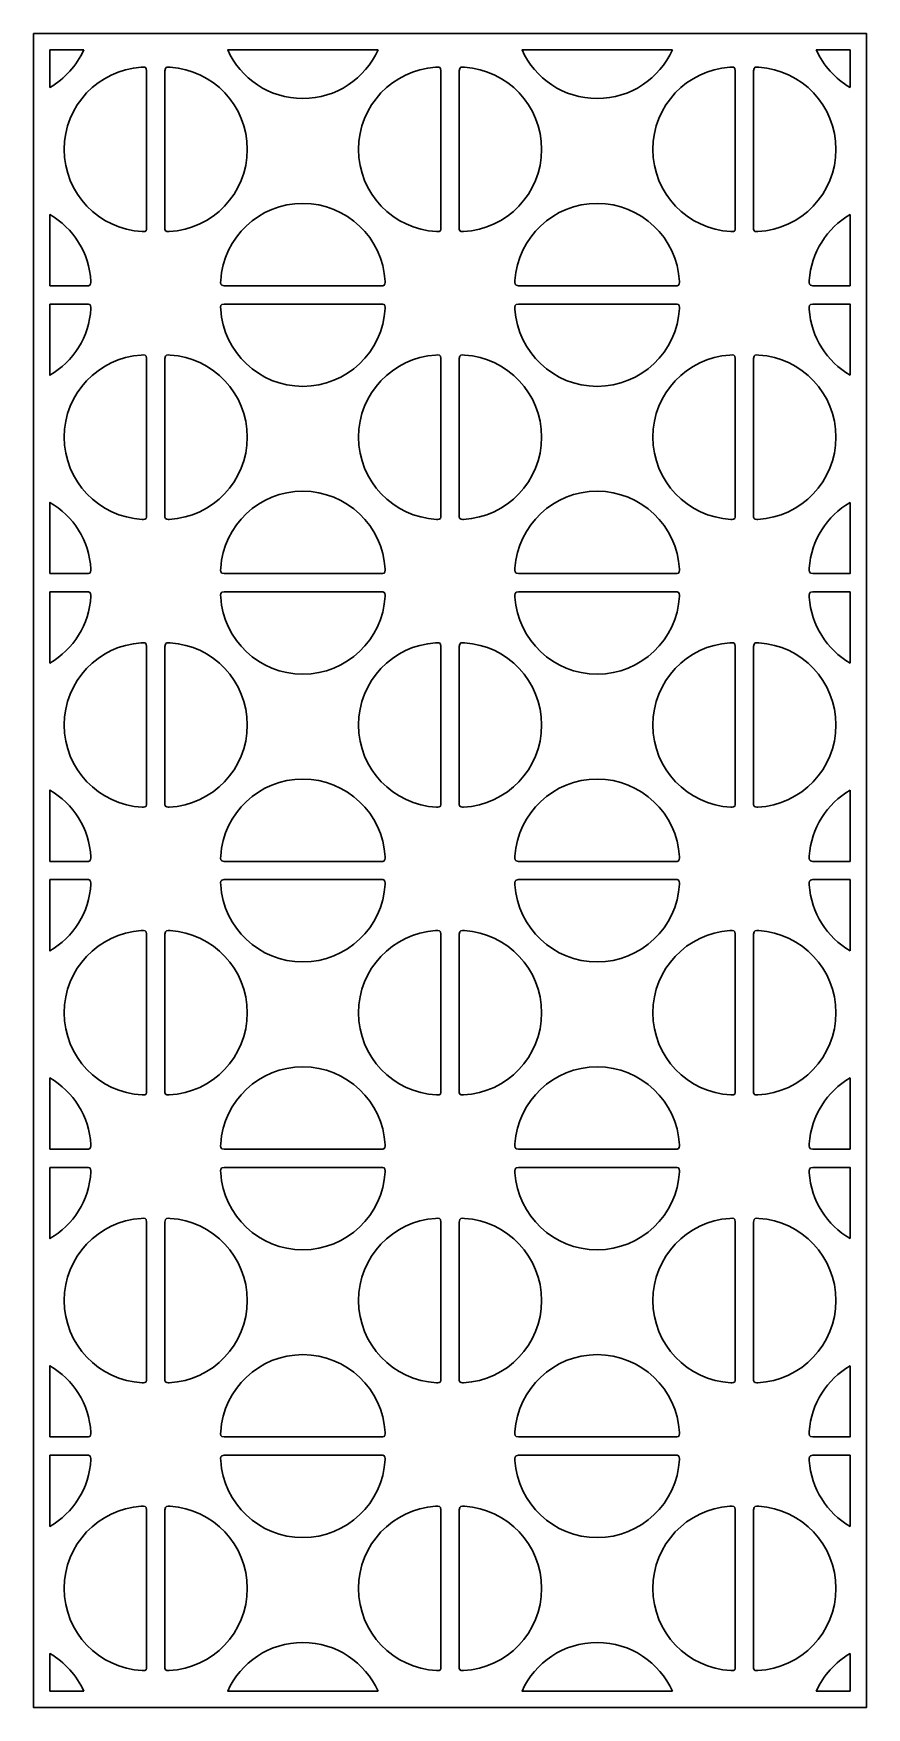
# Model space of a CAD drawing. Header units: centimetres. Extents: x -8.8 to -2.9, y -2.8 to 9.
import ezdxf

# ---------------------------------------------------------------- set-up
doc = ezdxf.new("R2010")
doc.units = ezdxf.units.CM
doc.header["$MEASUREMENT"] = 0
doc.layers.add('layer 1', color=7, linetype='Continuous')

msp = doc.modelspace()

# ---------------------------------------------------------------- linework, layer by layer
at = {"layer": 'layer 1', "color": 250, "lineweight": 30}
for points, knots in [([(-8.78518, 9.00077), (-8.78518, 9.00077), (-2.90645, 9.00077), (-2.90645, 9.00077), (-2.90645, 9.00077), (-2.90645, 9.00077), (-2.90645, -2.82063), (-2.90645, -2.82063), (-2.90645, -2.82063), (-2.90645, -2.82063), (-8.78518, -2.82063), (-8.78518, -2.82063), (-8.78518, -2.82063), (-8.78518, -2.82063), (-8.78518, 9.00077), (-8.78518, 9.00077)], [0, 0, 0, 0, 0.2, 0.2, 0.2, 0.2, 0.4, 0.4, 0.4, 0.4, 0.6, 0.6, 0.6, 0.6, 1, 1, 1, 1]), ([(-8.43075, 8.88484), (-8.48068, 8.77356), (-8.56458, 8.68082), (-8.66925, 8.61985), (-8.66925, 8.61985), (-8.66925, 8.61985), (-8.66925, 8.88484), (-8.66925, 8.88484), (-8.66925, 8.88484), (-8.66925, 8.88484), (-8.43075, 8.88484), (-8.43075, 8.88484)], [0, 0, 0, 0, 0.25, 0.25, 0.25, 0.25, 0.5, 0.5, 0.5, 0.5, 1, 1, 1, 1]), ([(-6.35364, 8.88484), (-6.44451, 8.68232), (-6.64789, 8.54122), (-6.88419, 8.54122), (-6.88419, 8.54122), (-7.12051, 8.54122), (-7.32391, 8.68232), (-7.41478, 8.88484), (-7.41478, 8.88484), (-7.41478, 8.88484), (-6.35364, 8.88484), (-6.35364, 8.88484)], [0, 0, 0, 0, 0.25, 0.25, 0.25, 0.25, 0.5, 0.5, 0.5, 0.5, 1, 1, 1, 1]), ([(-4.27652, 8.88484), (-4.36739, 8.68232), (-4.57076, 8.54122), (-4.80706, 8.54122), (-4.80706, 8.54122), (-5.04338, 8.54122), (-5.24679, 8.68232), (-5.33766, 8.88484), (-5.33766, 8.88484), (-5.33766, 8.88484), (-4.27652, 8.88484), (-4.27652, 8.88484)], [0, 0, 0, 0, 0.25, 0.25, 0.25, 0.25, 0.5, 0.5, 0.5, 0.5, 1, 1, 1, 1]), ([(-3.02238, 8.62007), (-3.12689, 8.68105), (-3.21066, 8.77369), (-3.26053, 8.88484), (-3.26053, 8.88484), (-3.26053, 8.88484), (-3.02238, 8.88484), (-3.02238, 8.88484), (-3.02238, 8.88484), (-3.02238, 8.88484), (-3.02238, 8.62007), (-3.02238, 8.62007)], [0, 0, 0, 0, 0.25, 0.25, 0.25, 0.25, 0.5, 0.5, 0.5, 0.5, 1, 1, 1, 1]), ([(-7.98702, 8.18253), (-7.98702, 8.18253), (-7.98702, 7.61833), (-7.98702, 7.61833), (-7.98702, 7.61833), (-7.98702, 7.60055), (-8.00984, 7.60156), (-8.01779, 7.60209), (-8.01779, 7.60209), (-8.32446, 7.61811), (-8.56828, 7.8719), (-8.56828, 8.18253), (-8.56828, 8.18253), (-8.56828, 8.49097), (-8.32792, 8.74335), (-8.02433, 8.76261), (-8.02433, 8.76261), (-8.00375, 8.76435), (-7.98739, 8.76707), (-7.98702, 8.73706), (-7.98702, 8.73706), (-7.98702, 8.73706), (-7.98702, 8.18253), (-7.98702, 8.18253)], [0, 0, 0, 0, 0.14285714, 0.14285714, 0.14285714, 0.14285714, 0.28571429, 0.28571429, 0.28571429, 0.28571429, 0.42857143, 0.42857143, 0.42857143, 0.42857143, 0.57142857, 0.57142857, 0.57142857, 0.57142857, 0.71428571, 0.71428571, 0.71428571, 0.71428571, 1, 1, 1, 1]), ([(-7.85764, 8.18253), (-7.85764, 8.18253), (-7.85764, 7.61833), (-7.85764, 7.61833), (-7.85764, 7.61833), (-7.85764, 7.60055), (-7.83482, 7.60156), (-7.82687, 7.60209), (-7.82687, 7.60209), (-7.5202, 7.61811), (-7.27638, 7.8719), (-7.27638, 8.18253), (-7.27638, 8.18253), (-7.27638, 8.49097), (-7.51674, 8.74335), (-7.82032, 8.76261), (-7.82032, 8.76261), (-7.84091, 8.76435), (-7.85727, 8.76707), (-7.85764, 8.73706), (-7.85764, 8.73706), (-7.85764, 8.73706), (-7.85764, 8.18253), (-7.85764, 8.18253)], [0, 0, 0, 0, 0.14285714, 0.14285714, 0.14285714, 0.14285714, 0.28571429, 0.28571429, 0.28571429, 0.28571429, 0.42857143, 0.42857143, 0.42857143, 0.42857143, 0.57142857, 0.57142857, 0.57142857, 0.57142857, 0.71428571, 0.71428571, 0.71428571, 0.71428571, 1, 1, 1, 1]), ([(-5.9099, 8.18253), (-5.9099, 8.18253), (-5.9099, 7.61833), (-5.9099, 7.61833), (-5.9099, 7.61833), (-5.9099, 7.60055), (-5.93272, 7.60156), (-5.94066, 7.60209), (-5.94066, 7.60209), (-6.24733, 7.61811), (-6.49115, 7.8719), (-6.49115, 8.18253), (-6.49115, 8.18253), (-6.49115, 8.49097), (-6.25079, 8.74335), (-5.94721, 8.76261), (-5.94721, 8.76261), (-5.92662, 8.76435), (-5.91026, 8.76707), (-5.9099, 8.73706), (-5.9099, 8.73706), (-5.9099, 8.73706), (-5.9099, 8.18253), (-5.9099, 8.18253)], [0, 0, 0, 0, 0.14285714, 0.14285714, 0.14285714, 0.14285714, 0.28571429, 0.28571429, 0.28571429, 0.28571429, 0.42857143, 0.42857143, 0.42857143, 0.42857143, 0.57142857, 0.57142857, 0.57142857, 0.57142857, 0.71428571, 0.71428571, 0.71428571, 0.71428571, 1, 1, 1, 1]), ([(-5.78052, 8.18253), (-5.78052, 8.18253), (-5.78052, 7.61833), (-5.78052, 7.61833), (-5.78052, 7.61833), (-5.78052, 7.60055), (-5.75769, 7.60156), (-5.74974, 7.60209), (-5.74974, 7.60209), (-5.44308, 7.61811), (-5.19926, 7.8719), (-5.19926, 8.18253), (-5.19926, 8.18253), (-5.19926, 8.49097), (-5.43961, 8.74335), (-5.7432, 8.76261), (-5.7432, 8.76261), (-5.76379, 8.76435), (-5.78015, 8.76707), (-5.78052, 8.73706), (-5.78052, 8.73706), (-5.78052, 8.73706), (-5.78052, 8.18253), (-5.78052, 8.18253)], [0, 0, 0, 0, 0.14285714, 0.14285714, 0.14285714, 0.14285714, 0.28571429, 0.28571429, 0.28571429, 0.28571429, 0.42857143, 0.42857143, 0.42857143, 0.42857143, 0.57142857, 0.57142857, 0.57142857, 0.57142857, 0.71428571, 0.71428571, 0.71428571, 0.71428571, 1, 1, 1, 1]), ([(-3.83277, 8.18253), (-3.83277, 8.18253), (-3.83277, 7.61833), (-3.83277, 7.61833), (-3.83277, 7.61833), (-3.83277, 7.60055), (-3.85559, 7.60156), (-3.86354, 7.60209), (-3.86354, 7.60209), (-4.17021, 7.61811), (-4.41403, 7.8719), (-4.41403, 8.18253), (-4.41403, 8.18253), (-4.41403, 8.49097), (-4.17367, 8.74335), (-3.87009, 8.76261), (-3.87009, 8.76261), (-3.8495, 8.76435), (-3.83314, 8.76707), (-3.83277, 8.73706), (-3.83277, 8.73706), (-3.83277, 8.73706), (-3.83277, 8.18253), (-3.83277, 8.18253)], [0, 0, 0, 0, 0.14285714, 0.14285714, 0.14285714, 0.14285714, 0.28571429, 0.28571429, 0.28571429, 0.28571429, 0.42857143, 0.42857143, 0.42857143, 0.42857143, 0.57142857, 0.57142857, 0.57142857, 0.57142857, 0.71428571, 0.71428571, 0.71428571, 0.71428571, 1, 1, 1, 1]), ([(-3.70339, 8.18253), (-3.70339, 8.18253), (-3.70339, 7.61833), (-3.70339, 7.61833), (-3.70339, 7.61833), (-3.70339, 7.60055), (-3.68057, 7.60156), (-3.67262, 7.60209), (-3.67262, 7.60209), (-3.36595, 7.61811), (-3.12213, 7.8719), (-3.12213, 8.18253), (-3.12213, 8.18253), (-3.12213, 8.49097), (-3.36249, 8.74335), (-3.66608, 8.76261), (-3.66608, 8.76261), (-3.68666, 8.76435), (-3.70303, 8.76707), (-3.70339, 8.73706), (-3.70339, 8.73706), (-3.70339, 8.73706), (-3.70339, 8.18253), (-3.70339, 8.18253)], [0, 0, 0, 0, 0.14285714, 0.14285714, 0.14285714, 0.14285714, 0.28571429, 0.28571429, 0.28571429, 0.28571429, 0.42857143, 0.42857143, 0.42857143, 0.42857143, 0.57142857, 0.57142857, 0.57142857, 0.57142857, 0.71428571, 0.71428571, 0.71428571, 0.71428571, 1, 1, 1, 1]), ([(-8.66925, 7.21949), (-8.66925, 7.21949), (-8.3971, 7.21949), (-8.3971, 7.21949), (-8.3971, 7.21949), (-8.37933, 7.21949), (-8.38033, 7.24231), (-8.38087, 7.25026), (-8.38087, 7.25026), (-8.3914, 7.45183), (-8.50465, 7.62624), (-8.66925, 7.72211), (-8.66925, 7.72211), (-8.66925, 7.72211), (-8.66925, 7.21949), (-8.66925, 7.21949)], [0, 0, 0, 0, 0.2, 0.2, 0.2, 0.2, 0.4, 0.4, 0.4, 0.4, 0.6, 0.6, 0.6, 0.6, 1, 1, 1, 1]), ([(-6.88419, 7.21949), (-6.88419, 7.21949), (-6.31998, 7.21949), (-6.31998, 7.21949), (-6.31998, 7.21949), (-6.30221, 7.21949), (-6.30321, 7.24231), (-6.30375, 7.25026), (-6.30375, 7.25026), (-6.31977, 7.55693), (-6.57355, 7.80075), (-6.88419, 7.80075), (-6.88419, 7.80075), (-7.19262, 7.80075), (-7.44501, 7.56039), (-7.46427, 7.25681), (-7.46427, 7.25681), (-7.46601, 7.23622), (-7.46872, 7.21986), (-7.43872, 7.21949), (-7.43872, 7.21949), (-7.43872, 7.21949), (-6.88419, 7.21949), (-6.88419, 7.21949)], [0, 0, 0, 0, 0.14285714, 0.14285714, 0.14285714, 0.14285714, 0.28571429, 0.28571429, 0.28571429, 0.28571429, 0.42857143, 0.42857143, 0.42857143, 0.42857143, 0.57142857, 0.57142857, 0.57142857, 0.57142857, 0.71428571, 0.71428571, 0.71428571, 0.71428571, 1, 1, 1, 1]), ([(-4.80706, 7.21949), (-4.80706, 7.21949), (-4.24286, 7.21949), (-4.24286, 7.21949), (-4.24286, 7.21949), (-4.22508, 7.21949), (-4.22609, 7.24231), (-4.22662, 7.25026), (-4.22662, 7.25026), (-4.24264, 7.55693), (-4.49643, 7.80075), (-4.80706, 7.80075), (-4.80706, 7.80075), (-5.1155, 7.80075), (-5.36788, 7.56039), (-5.38715, 7.25681), (-5.38715, 7.25681), (-5.38888, 7.23622), (-5.3916, 7.21986), (-5.3616, 7.21949), (-5.3616, 7.21949), (-5.3616, 7.21949), (-4.80706, 7.21949), (-4.80706, 7.21949)], [0, 0, 0, 0, 0.14285714, 0.14285714, 0.14285714, 0.14285714, 0.28571429, 0.28571429, 0.28571429, 0.28571429, 0.42857143, 0.42857143, 0.42857143, 0.42857143, 0.57142857, 0.57142857, 0.57142857, 0.57142857, 0.71428571, 0.71428571, 0.71428571, 0.71428571, 1, 1, 1, 1]), ([(-3.02238, 7.72189), (-3.185, 7.62701), (-3.29742, 7.45545), (-3.31002, 7.25681), (-3.31002, 7.25681), (-3.31176, 7.23622), (-3.31448, 7.21986), (-3.28447, 7.21949), (-3.28447, 7.21949), (-3.28447, 7.21949), (-3.02238, 7.21949), (-3.02238, 7.21949), (-3.02238, 7.21949), (-3.02238, 7.21949), (-3.02238, 7.72189), (-3.02238, 7.72189)], [0, 0, 0, 0, 0.2, 0.2, 0.2, 0.2, 0.4, 0.4, 0.4, 0.4, 0.6, 0.6, 0.6, 0.6, 1, 1, 1, 1]), ([(-8.66925, 7.09011), (-8.66925, 7.09011), (-8.3971, 7.09011), (-8.3971, 7.09011), (-8.3971, 7.09011), (-8.37933, 7.09011), (-8.38033, 7.06729), (-8.38087, 7.05934), (-8.38087, 7.05934), (-8.3914, 6.85777), (-8.50465, 6.68336), (-8.66925, 6.58748), (-8.66925, 6.58748), (-8.66925, 6.58748), (-8.66925, 7.09011), (-8.66925, 7.09011)], [0, 0, 0, 0, 0.2, 0.2, 0.2, 0.2, 0.4, 0.4, 0.4, 0.4, 0.6, 0.6, 0.6, 0.6, 1, 1, 1, 1]), ([(-6.88419, 7.09011), (-6.88419, 7.09011), (-6.31998, 7.09011), (-6.31998, 7.09011), (-6.31998, 7.09011), (-6.30221, 7.09011), (-6.30321, 7.06729), (-6.30375, 7.05934), (-6.30375, 7.05934), (-6.31977, 6.75267), (-6.57355, 6.50885), (-6.88419, 6.50885), (-6.88419, 6.50885), (-7.19262, 6.50885), (-7.44501, 6.74921), (-7.46427, 7.05279), (-7.46427, 7.05279), (-7.46601, 7.07338), (-7.46872, 7.08974), (-7.43872, 7.09011), (-7.43872, 7.09011), (-7.43872, 7.09011), (-6.88419, 7.09011), (-6.88419, 7.09011)], [0, 0, 0, 0, 0.14285714, 0.14285714, 0.14285714, 0.14285714, 0.28571429, 0.28571429, 0.28571429, 0.28571429, 0.42857143, 0.42857143, 0.42857143, 0.42857143, 0.57142857, 0.57142857, 0.57142857, 0.57142857, 0.71428571, 0.71428571, 0.71428571, 0.71428571, 1, 1, 1, 1]), ([(-4.80706, 7.09011), (-4.80706, 7.09011), (-4.24286, 7.09011), (-4.24286, 7.09011), (-4.24286, 7.09011), (-4.22508, 7.09011), (-4.22609, 7.06729), (-4.22662, 7.05934), (-4.22662, 7.05934), (-4.24264, 6.75267), (-4.49643, 6.50885), (-4.80706, 6.50885), (-4.80706, 6.50885), (-5.1155, 6.50885), (-5.36788, 6.74921), (-5.38715, 7.05279), (-5.38715, 7.05279), (-5.38888, 7.07338), (-5.3916, 7.08974), (-5.3616, 7.09011), (-5.3616, 7.09011), (-5.3616, 7.09011), (-4.80706, 7.09011), (-4.80706, 7.09011)], [0, 0, 0, 0, 0.14285714, 0.14285714, 0.14285714, 0.14285714, 0.28571429, 0.28571429, 0.28571429, 0.28571429, 0.42857143, 0.42857143, 0.42857143, 0.42857143, 0.57142857, 0.57142857, 0.57142857, 0.57142857, 0.71428571, 0.71428571, 0.71428571, 0.71428571, 1, 1, 1, 1]), ([(-3.02238, 6.58771), (-3.185, 6.68259), (-3.29742, 6.85415), (-3.31002, 7.05279), (-3.31002, 7.05279), (-3.31176, 7.07338), (-3.31448, 7.08974), (-3.28447, 7.09011), (-3.28447, 7.09011), (-3.28447, 7.09011), (-3.02238, 7.09011), (-3.02238, 7.09011), (-3.02238, 7.09011), (-3.02238, 7.09011), (-3.02238, 6.58771), (-3.02238, 6.58771)], [0, 0, 0, 0, 0.2, 0.2, 0.2, 0.2, 0.4, 0.4, 0.4, 0.4, 0.6, 0.6, 0.6, 0.6, 1, 1, 1, 1]), ([(-7.98702, 6.15017), (-7.98702, 6.15017), (-7.98702, 5.58596), (-7.98702, 5.58596), (-7.98702, 5.58596), (-7.98702, 5.56819), (-8.00984, 5.56919), (-8.01779, 5.56973), (-8.01779, 5.56973), (-8.32446, 5.58575), (-8.56828, 5.83953), (-8.56828, 6.15017), (-8.56828, 6.15017), (-8.56828, 6.4586), (-8.32792, 6.71099), (-8.02433, 6.73025), (-8.02433, 6.73025), (-8.00375, 6.73199), (-7.98739, 6.73471), (-7.98702, 6.7047), (-7.98702, 6.7047), (-7.98702, 6.7047), (-7.98702, 6.15017), (-7.98702, 6.15017)], [0, 0, 0, 0, 0.14285714, 0.14285714, 0.14285714, 0.14285714, 0.28571429, 0.28571429, 0.28571429, 0.28571429, 0.42857143, 0.42857143, 0.42857143, 0.42857143, 0.57142857, 0.57142857, 0.57142857, 0.57142857, 0.71428571, 0.71428571, 0.71428571, 0.71428571, 1, 1, 1, 1]), ([(-7.85764, 6.15017), (-7.85764, 6.15017), (-7.85764, 5.58596), (-7.85764, 5.58596), (-7.85764, 5.58596), (-7.85764, 5.56819), (-7.83482, 5.56919), (-7.82687, 5.56973), (-7.82687, 5.56973), (-7.5202, 5.58575), (-7.27638, 5.83953), (-7.27638, 6.15017), (-7.27638, 6.15017), (-7.27638, 6.4586), (-7.51674, 6.71099), (-7.82032, 6.73025), (-7.82032, 6.73025), (-7.84091, 6.73199), (-7.85727, 6.73471), (-7.85764, 6.7047), (-7.85764, 6.7047), (-7.85764, 6.7047), (-7.85764, 6.15017), (-7.85764, 6.15017)], [0, 0, 0, 0, 0.14285714, 0.14285714, 0.14285714, 0.14285714, 0.28571429, 0.28571429, 0.28571429, 0.28571429, 0.42857143, 0.42857143, 0.42857143, 0.42857143, 0.57142857, 0.57142857, 0.57142857, 0.57142857, 0.71428571, 0.71428571, 0.71428571, 0.71428571, 1, 1, 1, 1]), ([(-5.9099, 6.15017), (-5.9099, 6.15017), (-5.9099, 5.58596), (-5.9099, 5.58596), (-5.9099, 5.58596), (-5.9099, 5.56819), (-5.93272, 5.56919), (-5.94066, 5.56973), (-5.94066, 5.56973), (-6.24733, 5.58575), (-6.49115, 5.83953), (-6.49115, 6.15017), (-6.49115, 6.15017), (-6.49115, 6.4586), (-6.25079, 6.71099), (-5.94721, 6.73025), (-5.94721, 6.73025), (-5.92662, 6.73199), (-5.91026, 6.73471), (-5.9099, 6.7047), (-5.9099, 6.7047), (-5.9099, 6.7047), (-5.9099, 6.15017), (-5.9099, 6.15017)], [0, 0, 0, 0, 0.14285714, 0.14285714, 0.14285714, 0.14285714, 0.28571429, 0.28571429, 0.28571429, 0.28571429, 0.42857143, 0.42857143, 0.42857143, 0.42857143, 0.57142857, 0.57142857, 0.57142857, 0.57142857, 0.71428571, 0.71428571, 0.71428571, 0.71428571, 1, 1, 1, 1]), ([(-5.78052, 6.15017), (-5.78052, 6.15017), (-5.78052, 5.58596), (-5.78052, 5.58596), (-5.78052, 5.58596), (-5.78052, 5.56819), (-5.75769, 5.56919), (-5.74974, 5.56973), (-5.74974, 5.56973), (-5.44308, 5.58575), (-5.19926, 5.83953), (-5.19926, 6.15017), (-5.19926, 6.15017), (-5.19926, 6.4586), (-5.43961, 6.71099), (-5.7432, 6.73025), (-5.7432, 6.73025), (-5.76379, 6.73199), (-5.78015, 6.73471), (-5.78052, 6.7047), (-5.78052, 6.7047), (-5.78052, 6.7047), (-5.78052, 6.15017), (-5.78052, 6.15017)], [0, 0, 0, 0, 0.14285714, 0.14285714, 0.14285714, 0.14285714, 0.28571429, 0.28571429, 0.28571429, 0.28571429, 0.42857143, 0.42857143, 0.42857143, 0.42857143, 0.57142857, 0.57142857, 0.57142857, 0.57142857, 0.71428571, 0.71428571, 0.71428571, 0.71428571, 1, 1, 1, 1]), ([(-3.83277, 6.15017), (-3.83277, 6.15017), (-3.83277, 5.58596), (-3.83277, 5.58596), (-3.83277, 5.58596), (-3.83277, 5.56819), (-3.85559, 5.56919), (-3.86354, 5.56973), (-3.86354, 5.56973), (-4.17021, 5.58575), (-4.41403, 5.83953), (-4.41403, 6.15017), (-4.41403, 6.15017), (-4.41403, 6.4586), (-4.17367, 6.71099), (-3.87009, 6.73025), (-3.87009, 6.73025), (-3.8495, 6.73199), (-3.83314, 6.73471), (-3.83277, 6.7047), (-3.83277, 6.7047), (-3.83277, 6.7047), (-3.83277, 6.15017), (-3.83277, 6.15017)], [0, 0, 0, 0, 0.14285714, 0.14285714, 0.14285714, 0.14285714, 0.28571429, 0.28571429, 0.28571429, 0.28571429, 0.42857143, 0.42857143, 0.42857143, 0.42857143, 0.57142857, 0.57142857, 0.57142857, 0.57142857, 0.71428571, 0.71428571, 0.71428571, 0.71428571, 1, 1, 1, 1]), ([(-3.70339, 6.15017), (-3.70339, 6.15017), (-3.70339, 5.58596), (-3.70339, 5.58596), (-3.70339, 5.58596), (-3.70339, 5.56819), (-3.68057, 5.56919), (-3.67262, 5.56973), (-3.67262, 5.56973), (-3.36595, 5.58575), (-3.12213, 5.83953), (-3.12213, 6.15017), (-3.12213, 6.15017), (-3.12213, 6.4586), (-3.36249, 6.71099), (-3.66608, 6.73025), (-3.66608, 6.73025), (-3.68666, 6.73199), (-3.70303, 6.73471), (-3.70339, 6.7047), (-3.70339, 6.7047), (-3.70339, 6.7047), (-3.70339, 6.15017), (-3.70339, 6.15017)], [0, 0, 0, 0, 0.14285714, 0.14285714, 0.14285714, 0.14285714, 0.28571429, 0.28571429, 0.28571429, 0.28571429, 0.42857143, 0.42857143, 0.42857143, 0.42857143, 0.57142857, 0.57142857, 0.57142857, 0.57142857, 0.71428571, 0.71428571, 0.71428571, 0.71428571, 1, 1, 1, 1]), ([(-8.66925, 5.18712), (-8.66925, 5.18712), (-8.3971, 5.18712), (-8.3971, 5.18712), (-8.3971, 5.18712), (-8.37933, 5.18712), (-8.38033, 5.20995), (-8.38087, 5.21789), (-8.38087, 5.21789), (-8.3914, 5.41946), (-8.50465, 5.59387), (-8.66925, 5.68975), (-8.66925, 5.68975), (-8.66925, 5.68975), (-8.66925, 5.18712), (-8.66925, 5.18712)], [0, 0, 0, 0, 0.2, 0.2, 0.2, 0.2, 0.4, 0.4, 0.4, 0.4, 0.6, 0.6, 0.6, 0.6, 1, 1, 1, 1]), ([(-6.88419, 5.18712), (-6.88419, 5.18712), (-6.31998, 5.18712), (-6.31998, 5.18712), (-6.31998, 5.18712), (-6.30221, 5.18712), (-6.30321, 5.20995), (-6.30375, 5.21789), (-6.30375, 5.21789), (-6.31977, 5.52456), (-6.57355, 5.76838), (-6.88419, 5.76838), (-6.88419, 5.76838), (-7.19262, 5.76838), (-7.44501, 5.52802), (-7.46427, 5.22444), (-7.46427, 5.22444), (-7.46601, 5.20385), (-7.46872, 5.18749), (-7.43872, 5.18712), (-7.43872, 5.18712), (-7.43872, 5.18712), (-6.88419, 5.18712), (-6.88419, 5.18712)], [0, 0, 0, 0, 0.14285714, 0.14285714, 0.14285714, 0.14285714, 0.28571429, 0.28571429, 0.28571429, 0.28571429, 0.42857143, 0.42857143, 0.42857143, 0.42857143, 0.57142857, 0.57142857, 0.57142857, 0.57142857, 0.71428571, 0.71428571, 0.71428571, 0.71428571, 1, 1, 1, 1]), ([(-4.80706, 5.18712), (-4.80706, 5.18712), (-4.24286, 5.18712), (-4.24286, 5.18712), (-4.24286, 5.18712), (-4.22508, 5.18712), (-4.22609, 5.20995), (-4.22662, 5.21789), (-4.22662, 5.21789), (-4.24264, 5.52456), (-4.49643, 5.76838), (-4.80706, 5.76838), (-4.80706, 5.76838), (-5.1155, 5.76838), (-5.36788, 5.52802), (-5.38715, 5.22444), (-5.38715, 5.22444), (-5.38888, 5.20385), (-5.3916, 5.18749), (-5.3616, 5.18712), (-5.3616, 5.18712), (-5.3616, 5.18712), (-4.80706, 5.18712), (-4.80706, 5.18712)], [0, 0, 0, 0, 0.14285714, 0.14285714, 0.14285714, 0.14285714, 0.28571429, 0.28571429, 0.28571429, 0.28571429, 0.42857143, 0.42857143, 0.42857143, 0.42857143, 0.57142857, 0.57142857, 0.57142857, 0.57142857, 0.71428571, 0.71428571, 0.71428571, 0.71428571, 1, 1, 1, 1]), ([(-3.02238, 5.68952), (-3.185, 5.59464), (-3.29742, 5.42308), (-3.31002, 5.22444), (-3.31002, 5.22444), (-3.31176, 5.20385), (-3.31448, 5.18749), (-3.28447, 5.18712), (-3.28447, 5.18712), (-3.28447, 5.18712), (-3.02238, 5.18712), (-3.02238, 5.18712), (-3.02238, 5.18712), (-3.02238, 5.18712), (-3.02238, 5.68952), (-3.02238, 5.68952)], [0, 0, 0, 0, 0.2, 0.2, 0.2, 0.2, 0.4, 0.4, 0.4, 0.4, 0.6, 0.6, 0.6, 0.6, 1, 1, 1, 1]), ([(-8.66925, 5.05774), (-8.66925, 5.05774), (-8.3971, 5.05774), (-8.3971, 5.05774), (-8.3971, 5.05774), (-8.37933, 5.05774), (-8.38033, 5.03492), (-8.38087, 5.02697), (-8.38087, 5.02697), (-8.3914, 4.82541), (-8.50465, 4.65099), (-8.66925, 4.55512), (-8.66925, 4.55512), (-8.66925, 4.55512), (-8.66925, 5.05774), (-8.66925, 5.05774)], [0, 0, 0, 0, 0.2, 0.2, 0.2, 0.2, 0.4, 0.4, 0.4, 0.4, 0.6, 0.6, 0.6, 0.6, 1, 1, 1, 1]), ([(-6.88419, 5.05774), (-6.88419, 5.05774), (-6.31998, 5.05774), (-6.31998, 5.05774), (-6.31998, 5.05774), (-6.30221, 5.05774), (-6.30321, 5.03492), (-6.30375, 5.02697), (-6.30375, 5.02697), (-6.31977, 4.72031), (-6.57355, 4.47649), (-6.88419, 4.47649), (-6.88419, 4.47649), (-7.19262, 4.47649), (-7.44501, 4.71685), (-7.46427, 5.02043), (-7.46427, 5.02043), (-7.46601, 5.04102), (-7.46872, 5.05738), (-7.43872, 5.05774), (-7.43872, 5.05774), (-7.43872, 5.05774), (-6.88419, 5.05774), (-6.88419, 5.05774)], [0, 0, 0, 0, 0.14285714, 0.14285714, 0.14285714, 0.14285714, 0.28571429, 0.28571429, 0.28571429, 0.28571429, 0.42857143, 0.42857143, 0.42857143, 0.42857143, 0.57142857, 0.57142857, 0.57142857, 0.57142857, 0.71428571, 0.71428571, 0.71428571, 0.71428571, 1, 1, 1, 1]), ([(-4.80706, 5.05774), (-4.80706, 5.05774), (-4.24286, 5.05774), (-4.24286, 5.05774), (-4.24286, 5.05774), (-4.22508, 5.05774), (-4.22609, 5.03492), (-4.22662, 5.02697), (-4.22662, 5.02697), (-4.24264, 4.72031), (-4.49643, 4.47649), (-4.80706, 4.47649), (-4.80706, 4.47649), (-5.1155, 4.47649), (-5.36788, 4.71685), (-5.38715, 5.02043), (-5.38715, 5.02043), (-5.38888, 5.04102), (-5.3916, 5.05738), (-5.3616, 5.05774), (-5.3616, 5.05774), (-5.3616, 5.05774), (-4.80706, 5.05774), (-4.80706, 5.05774)], [0, 0, 0, 0, 0.14285714, 0.14285714, 0.14285714, 0.14285714, 0.28571429, 0.28571429, 0.28571429, 0.28571429, 0.42857143, 0.42857143, 0.42857143, 0.42857143, 0.57142857, 0.57142857, 0.57142857, 0.57142857, 0.71428571, 0.71428571, 0.71428571, 0.71428571, 1, 1, 1, 1]), ([(-3.02238, 4.55534), (-3.185, 4.65022), (-3.29742, 4.82178), (-3.31002, 5.02043), (-3.31002, 5.02043), (-3.31176, 5.04102), (-3.31448, 5.05738), (-3.28447, 5.05774), (-3.28447, 5.05774), (-3.28447, 5.05774), (-3.02238, 5.05774), (-3.02238, 5.05774), (-3.02238, 5.05774), (-3.02238, 5.05774), (-3.02238, 4.55534), (-3.02238, 4.55534)], [0, 0, 0, 0, 0.2, 0.2, 0.2, 0.2, 0.4, 0.4, 0.4, 0.4, 0.6, 0.6, 0.6, 0.6, 1, 1, 1, 1]), ([(-7.98702, 4.1178), (-7.98702, 4.1178), (-7.98702, 3.5536), (-7.98702, 3.5536), (-7.98702, 3.5536), (-7.98702, 3.53582), (-8.00984, 3.53683), (-8.01779, 3.53736), (-8.01779, 3.53736), (-8.32446, 3.55338), (-8.56828, 3.80717), (-8.56828, 4.1178), (-8.56828, 4.1178), (-8.56828, 4.42624), (-8.32792, 4.67862), (-8.02433, 4.69789), (-8.02433, 4.69789), (-8.00375, 4.69962), (-7.98739, 4.70234), (-7.98702, 4.67234), (-7.98702, 4.67234), (-7.98702, 4.67234), (-7.98702, 4.1178), (-7.98702, 4.1178)], [0, 0, 0, 0, 0.14285714, 0.14285714, 0.14285714, 0.14285714, 0.28571429, 0.28571429, 0.28571429, 0.28571429, 0.42857143, 0.42857143, 0.42857143, 0.42857143, 0.57142857, 0.57142857, 0.57142857, 0.57142857, 0.71428571, 0.71428571, 0.71428571, 0.71428571, 1, 1, 1, 1]), ([(-7.85764, 4.1178), (-7.85764, 4.1178), (-7.85764, 3.5536), (-7.85764, 3.5536), (-7.85764, 3.5536), (-7.85764, 3.53582), (-7.83482, 3.53683), (-7.82687, 3.53736), (-7.82687, 3.53736), (-7.5202, 3.55338), (-7.27638, 3.80717), (-7.27638, 4.1178), (-7.27638, 4.1178), (-7.27638, 4.42624), (-7.51674, 4.67862), (-7.82032, 4.69789), (-7.82032, 4.69789), (-7.84091, 4.69962), (-7.85727, 4.70234), (-7.85764, 4.67234), (-7.85764, 4.67234), (-7.85764, 4.67234), (-7.85764, 4.1178), (-7.85764, 4.1178)], [0, 0, 0, 0, 0.14285714, 0.14285714, 0.14285714, 0.14285714, 0.28571429, 0.28571429, 0.28571429, 0.28571429, 0.42857143, 0.42857143, 0.42857143, 0.42857143, 0.57142857, 0.57142857, 0.57142857, 0.57142857, 0.71428571, 0.71428571, 0.71428571, 0.71428571, 1, 1, 1, 1]), ([(-5.9099, 4.1178), (-5.9099, 4.1178), (-5.9099, 3.5536), (-5.9099, 3.5536), (-5.9099, 3.5536), (-5.9099, 3.53582), (-5.93272, 3.53683), (-5.94066, 3.53736), (-5.94066, 3.53736), (-6.24733, 3.55338), (-6.49115, 3.80717), (-6.49115, 4.1178), (-6.49115, 4.1178), (-6.49115, 4.42624), (-6.25079, 4.67862), (-5.94721, 4.69789), (-5.94721, 4.69789), (-5.92662, 4.69962), (-5.91026, 4.70234), (-5.9099, 4.67234), (-5.9099, 4.67234), (-5.9099, 4.67234), (-5.9099, 4.1178), (-5.9099, 4.1178)], [0, 0, 0, 0, 0.14285714, 0.14285714, 0.14285714, 0.14285714, 0.28571429, 0.28571429, 0.28571429, 0.28571429, 0.42857143, 0.42857143, 0.42857143, 0.42857143, 0.57142857, 0.57142857, 0.57142857, 0.57142857, 0.71428571, 0.71428571, 0.71428571, 0.71428571, 1, 1, 1, 1]), ([(-5.78052, 4.1178), (-5.78052, 4.1178), (-5.78052, 3.5536), (-5.78052, 3.5536), (-5.78052, 3.5536), (-5.78052, 3.53582), (-5.75769, 3.53683), (-5.74974, 3.53736), (-5.74974, 3.53736), (-5.44308, 3.55338), (-5.19926, 3.80717), (-5.19926, 4.1178), (-5.19926, 4.1178), (-5.19926, 4.42624), (-5.43961, 4.67862), (-5.7432, 4.69789), (-5.7432, 4.69789), (-5.76379, 4.69962), (-5.78015, 4.70234), (-5.78052, 4.67234), (-5.78052, 4.67234), (-5.78052, 4.67234), (-5.78052, 4.1178), (-5.78052, 4.1178)], [0, 0, 0, 0, 0.14285714, 0.14285714, 0.14285714, 0.14285714, 0.28571429, 0.28571429, 0.28571429, 0.28571429, 0.42857143, 0.42857143, 0.42857143, 0.42857143, 0.57142857, 0.57142857, 0.57142857, 0.57142857, 0.71428571, 0.71428571, 0.71428571, 0.71428571, 1, 1, 1, 1]), ([(-3.83277, 4.1178), (-3.83277, 4.1178), (-3.83277, 3.5536), (-3.83277, 3.5536), (-3.83277, 3.5536), (-3.83277, 3.53582), (-3.85559, 3.53683), (-3.86354, 3.53736), (-3.86354, 3.53736), (-4.17021, 3.55338), (-4.41403, 3.80717), (-4.41403, 4.1178), (-4.41403, 4.1178), (-4.41403, 4.42624), (-4.17367, 4.67862), (-3.87009, 4.69789), (-3.87009, 4.69789), (-3.8495, 4.69962), (-3.83314, 4.70234), (-3.83277, 4.67234), (-3.83277, 4.67234), (-3.83277, 4.67234), (-3.83277, 4.1178), (-3.83277, 4.1178)], [0, 0, 0, 0, 0.14285714, 0.14285714, 0.14285714, 0.14285714, 0.28571429, 0.28571429, 0.28571429, 0.28571429, 0.42857143, 0.42857143, 0.42857143, 0.42857143, 0.57142857, 0.57142857, 0.57142857, 0.57142857, 0.71428571, 0.71428571, 0.71428571, 0.71428571, 1, 1, 1, 1]), ([(-3.70339, 4.1178), (-3.70339, 4.1178), (-3.70339, 3.5536), (-3.70339, 3.5536), (-3.70339, 3.5536), (-3.70339, 3.53582), (-3.68057, 3.53683), (-3.67262, 3.53736), (-3.67262, 3.53736), (-3.36595, 3.55338), (-3.12213, 3.80717), (-3.12213, 4.1178), (-3.12213, 4.1178), (-3.12213, 4.42624), (-3.36249, 4.67862), (-3.66608, 4.69789), (-3.66608, 4.69789), (-3.68666, 4.69962), (-3.70303, 4.70234), (-3.70339, 4.67234), (-3.70339, 4.67234), (-3.70339, 4.67234), (-3.70339, 4.1178), (-3.70339, 4.1178)], [0, 0, 0, 0, 0.14285714, 0.14285714, 0.14285714, 0.14285714, 0.28571429, 0.28571429, 0.28571429, 0.28571429, 0.42857143, 0.42857143, 0.42857143, 0.42857143, 0.57142857, 0.57142857, 0.57142857, 0.57142857, 0.71428571, 0.71428571, 0.71428571, 0.71428571, 1, 1, 1, 1]), ([(-6.88419, 3.15476), (-6.88419, 3.15476), (-6.31998, 3.15476), (-6.31998, 3.15476), (-6.31998, 3.15476), (-6.30221, 3.15476), (-6.30321, 3.17758), (-6.30375, 3.18553), (-6.30375, 3.18553), (-6.31977, 3.4922), (-6.57355, 3.73602), (-6.88419, 3.73602), (-6.88419, 3.73602), (-7.19262, 3.73602), (-7.44501, 3.49566), (-7.46427, 3.19208), (-7.46427, 3.19208), (-7.46601, 3.17149), (-7.46872, 3.15513), (-7.43872, 3.15476), (-7.43872, 3.15476), (-7.43872, 3.15476), (-6.88419, 3.15476), (-6.88419, 3.15476)], [0, 0, 0, 0, 0.14285714, 0.14285714, 0.14285714, 0.14285714, 0.28571429, 0.28571429, 0.28571429, 0.28571429, 0.42857143, 0.42857143, 0.42857143, 0.42857143, 0.57142857, 0.57142857, 0.57142857, 0.57142857, 0.71428571, 0.71428571, 0.71428571, 0.71428571, 1, 1, 1, 1]), ([(-4.80706, 3.15476), (-4.80706, 3.15476), (-4.24286, 3.15476), (-4.24286, 3.15476), (-4.24286, 3.15476), (-4.22508, 3.15476), (-4.22609, 3.17758), (-4.22662, 3.18553), (-4.22662, 3.18553), (-4.24264, 3.4922), (-4.49643, 3.73602), (-4.80706, 3.73602), (-4.80706, 3.73602), (-5.1155, 3.73602), (-5.36788, 3.49566), (-5.38715, 3.19208), (-5.38715, 3.19208), (-5.38888, 3.17149), (-5.3916, 3.15513), (-5.3616, 3.15476), (-5.3616, 3.15476), (-5.3616, 3.15476), (-4.80706, 3.15476), (-4.80706, 3.15476)], [0, 0, 0, 0, 0.14285714, 0.14285714, 0.14285714, 0.14285714, 0.28571429, 0.28571429, 0.28571429, 0.28571429, 0.42857143, 0.42857143, 0.42857143, 0.42857143, 0.57142857, 0.57142857, 0.57142857, 0.57142857, 0.71428571, 0.71428571, 0.71428571, 0.71428571, 1, 1, 1, 1]), ([(-8.66925, 3.15476), (-8.66925, 3.15476), (-8.3971, 3.15476), (-8.3971, 3.15476), (-8.3971, 3.15476), (-8.37933, 3.15476), (-8.38033, 3.17758), (-8.38087, 3.18553), (-8.38087, 3.18553), (-8.3914, 3.3871), (-8.50465, 3.56151), (-8.66925, 3.65739), (-8.66925, 3.65739), (-8.66925, 3.65739), (-8.66925, 3.15476), (-8.66925, 3.15476)], [0, 0, 0, 0, 0.2, 0.2, 0.2, 0.2, 0.4, 0.4, 0.4, 0.4, 0.6, 0.6, 0.6, 0.6, 1, 1, 1, 1]), ([(-3.02238, 3.65716), (-3.185, 3.56228), (-3.29742, 3.39072), (-3.31002, 3.19208), (-3.31002, 3.19208), (-3.31176, 3.17149), (-3.31448, 3.15513), (-3.28447, 3.15476), (-3.28447, 3.15476), (-3.28447, 3.15476), (-3.02238, 3.15476), (-3.02238, 3.15476), (-3.02238, 3.15476), (-3.02238, 3.15476), (-3.02238, 3.65716), (-3.02238, 3.65716)], [0, 0, 0, 0, 0.2, 0.2, 0.2, 0.2, 0.4, 0.4, 0.4, 0.4, 0.6, 0.6, 0.6, 0.6, 1, 1, 1, 1]), ([(-8.66925, 3.02538), (-8.66925, 3.02538), (-8.3971, 3.02538), (-8.3971, 3.02538), (-8.3971, 3.02538), (-8.37933, 3.02538), (-8.38033, 3.00256), (-8.38087, 2.99461), (-8.38087, 2.99461), (-8.3914, 2.79304), (-8.50465, 2.61863), (-8.66925, 2.52276), (-8.66925, 2.52276), (-8.66925, 2.52276), (-8.66925, 3.02538), (-8.66925, 3.02538)], [0, 0, 0, 0, 0.2, 0.2, 0.2, 0.2, 0.4, 0.4, 0.4, 0.4, 0.6, 0.6, 0.6, 0.6, 1, 1, 1, 1]), ([(-6.88419, 3.02538), (-6.88419, 3.02538), (-6.31998, 3.02538), (-6.31998, 3.02538), (-6.31998, 3.02538), (-6.30221, 3.02538), (-6.30321, 3.00256), (-6.30375, 2.99461), (-6.30375, 2.99461), (-6.31977, 2.68794), (-6.57355, 2.44412), (-6.88419, 2.44412), (-6.88419, 2.44412), (-7.19262, 2.44412), (-7.44501, 2.68448), (-7.46427, 2.98806), (-7.46427, 2.98806), (-7.46601, 3.00865), (-7.46872, 3.02501), (-7.43872, 3.02538), (-7.43872, 3.02538), (-7.43872, 3.02538), (-6.88419, 3.02538), (-6.88419, 3.02538)], [0, 0, 0, 0, 0.14285714, 0.14285714, 0.14285714, 0.14285714, 0.28571429, 0.28571429, 0.28571429, 0.28571429, 0.42857143, 0.42857143, 0.42857143, 0.42857143, 0.57142857, 0.57142857, 0.57142857, 0.57142857, 0.71428571, 0.71428571, 0.71428571, 0.71428571, 1, 1, 1, 1]), ([(-4.80706, 3.02538), (-4.80706, 3.02538), (-4.24286, 3.02538), (-4.24286, 3.02538), (-4.24286, 3.02538), (-4.22508, 3.02538), (-4.22609, 3.00256), (-4.22662, 2.99461), (-4.22662, 2.99461), (-4.24264, 2.68794), (-4.49643, 2.44412), (-4.80706, 2.44412), (-4.80706, 2.44412), (-5.1155, 2.44412), (-5.36788, 2.68448), (-5.38715, 2.98806), (-5.38715, 2.98806), (-5.38888, 3.00865), (-5.3916, 3.02501), (-5.3616, 3.02538), (-5.3616, 3.02538), (-5.3616, 3.02538), (-4.80706, 3.02538), (-4.80706, 3.02538)], [0, 0, 0, 0, 0.14285714, 0.14285714, 0.14285714, 0.14285714, 0.28571429, 0.28571429, 0.28571429, 0.28571429, 0.42857143, 0.42857143, 0.42857143, 0.42857143, 0.57142857, 0.57142857, 0.57142857, 0.57142857, 0.71428571, 0.71428571, 0.71428571, 0.71428571, 1, 1, 1, 1]), ([(-3.02238, 2.52298), (-3.185, 2.61786), (-3.29742, 2.78942), (-3.31002, 2.98806), (-3.31002, 2.98806), (-3.31176, 3.00865), (-3.31448, 3.02501), (-3.28447, 3.02538), (-3.28447, 3.02538), (-3.28447, 3.02538), (-3.02238, 3.02538), (-3.02238, 3.02538), (-3.02238, 3.02538), (-3.02238, 3.02538), (-3.02238, 2.52298), (-3.02238, 2.52298)], [0, 0, 0, 0, 0.2, 0.2, 0.2, 0.2, 0.4, 0.4, 0.4, 0.4, 0.6, 0.6, 0.6, 0.6, 1, 1, 1, 1]), ([(-7.98702, 2.08544), (-7.98702, 2.08544), (-7.98702, 1.52123), (-7.98702, 1.52123), (-7.98702, 1.52123), (-7.98702, 1.50346), (-8.00984, 1.50446), (-8.01779, 1.505), (-8.01779, 1.505), (-8.32446, 1.52102), (-8.56828, 1.7748), (-8.56828, 2.08544), (-8.56828, 2.08544), (-8.56828, 2.39387), (-8.32792, 2.64626), (-8.02433, 2.66552), (-8.02433, 2.66552), (-8.00375, 2.66726), (-7.98739, 2.66997), (-7.98702, 2.63997), (-7.98702, 2.63997), (-7.98702, 2.63997), (-7.98702, 2.08544), (-7.98702, 2.08544)], [0, 0, 0, 0, 0.14285714, 0.14285714, 0.14285714, 0.14285714, 0.28571429, 0.28571429, 0.28571429, 0.28571429, 0.42857143, 0.42857143, 0.42857143, 0.42857143, 0.57142857, 0.57142857, 0.57142857, 0.57142857, 0.71428571, 0.71428571, 0.71428571, 0.71428571, 1, 1, 1, 1]), ([(-7.85764, 2.08544), (-7.85764, 2.08544), (-7.85764, 1.52123), (-7.85764, 1.52123), (-7.85764, 1.52123), (-7.85764, 1.50346), (-7.83482, 1.50446), (-7.82687, 1.505), (-7.82687, 1.505), (-7.5202, 1.52102), (-7.27638, 1.7748), (-7.27638, 2.08544), (-7.27638, 2.08544), (-7.27638, 2.39387), (-7.51674, 2.64626), (-7.82032, 2.66552), (-7.82032, 2.66552), (-7.84091, 2.66726), (-7.85727, 2.66997), (-7.85764, 2.63997), (-7.85764, 2.63997), (-7.85764, 2.63997), (-7.85764, 2.08544), (-7.85764, 2.08544)], [0, 0, 0, 0, 0.14285714, 0.14285714, 0.14285714, 0.14285714, 0.28571429, 0.28571429, 0.28571429, 0.28571429, 0.42857143, 0.42857143, 0.42857143, 0.42857143, 0.57142857, 0.57142857, 0.57142857, 0.57142857, 0.71428571, 0.71428571, 0.71428571, 0.71428571, 1, 1, 1, 1]), ([(-5.9099, 2.08544), (-5.9099, 2.08544), (-5.9099, 1.52123), (-5.9099, 1.52123), (-5.9099, 1.52123), (-5.9099, 1.50346), (-5.93272, 1.50446), (-5.94066, 1.505), (-5.94066, 1.505), (-6.24733, 1.52102), (-6.49115, 1.7748), (-6.49115, 2.08544), (-6.49115, 2.08544), (-6.49115, 2.39387), (-6.25079, 2.64626), (-5.94721, 2.66552), (-5.94721, 2.66552), (-5.92662, 2.66726), (-5.91026, 2.66997), (-5.9099, 2.63997), (-5.9099, 2.63997), (-5.9099, 2.63997), (-5.9099, 2.08544), (-5.9099, 2.08544)], [0, 0, 0, 0, 0.14285714, 0.14285714, 0.14285714, 0.14285714, 0.28571429, 0.28571429, 0.28571429, 0.28571429, 0.42857143, 0.42857143, 0.42857143, 0.42857143, 0.57142857, 0.57142857, 0.57142857, 0.57142857, 0.71428571, 0.71428571, 0.71428571, 0.71428571, 1, 1, 1, 1]), ([(-5.78052, 2.08544), (-5.78052, 2.08544), (-5.78052, 1.52123), (-5.78052, 1.52123), (-5.78052, 1.52123), (-5.78052, 1.50346), (-5.75769, 1.50446), (-5.74974, 1.505), (-5.74974, 1.505), (-5.44308, 1.52102), (-5.19926, 1.7748), (-5.19926, 2.08544), (-5.19926, 2.08544), (-5.19926, 2.39387), (-5.43961, 2.64626), (-5.7432, 2.66552), (-5.7432, 2.66552), (-5.76379, 2.66726), (-5.78015, 2.66997), (-5.78052, 2.63997), (-5.78052, 2.63997), (-5.78052, 2.63997), (-5.78052, 2.08544), (-5.78052, 2.08544)], [0, 0, 0, 0, 0.14285714, 0.14285714, 0.14285714, 0.14285714, 0.28571429, 0.28571429, 0.28571429, 0.28571429, 0.42857143, 0.42857143, 0.42857143, 0.42857143, 0.57142857, 0.57142857, 0.57142857, 0.57142857, 0.71428571, 0.71428571, 0.71428571, 0.71428571, 1, 1, 1, 1]), ([(-3.83277, 2.08544), (-3.83277, 2.08544), (-3.83277, 1.52123), (-3.83277, 1.52123), (-3.83277, 1.52123), (-3.83277, 1.50346), (-3.85559, 1.50446), (-3.86354, 1.505), (-3.86354, 1.505), (-4.17021, 1.52102), (-4.41403, 1.7748), (-4.41403, 2.08544), (-4.41403, 2.08544), (-4.41403, 2.39387), (-4.17367, 2.64626), (-3.87009, 2.66552), (-3.87009, 2.66552), (-3.8495, 2.66726), (-3.83314, 2.66997), (-3.83277, 2.63997), (-3.83277, 2.63997), (-3.83277, 2.63997), (-3.83277, 2.08544), (-3.83277, 2.08544)], [0, 0, 0, 0, 0.14285714, 0.14285714, 0.14285714, 0.14285714, 0.28571429, 0.28571429, 0.28571429, 0.28571429, 0.42857143, 0.42857143, 0.42857143, 0.42857143, 0.57142857, 0.57142857, 0.57142857, 0.57142857, 0.71428571, 0.71428571, 0.71428571, 0.71428571, 1, 1, 1, 1]), ([(-3.70339, 2.08544), (-3.70339, 2.08544), (-3.70339, 1.52123), (-3.70339, 1.52123), (-3.70339, 1.52123), (-3.70339, 1.50346), (-3.68057, 1.50446), (-3.67262, 1.505), (-3.67262, 1.505), (-3.36595, 1.52102), (-3.12213, 1.7748), (-3.12213, 2.08544), (-3.12213, 2.08544), (-3.12213, 2.39387), (-3.36249, 2.64626), (-3.66608, 2.66552), (-3.66608, 2.66552), (-3.68666, 2.66726), (-3.70303, 2.66997), (-3.70339, 2.63997), (-3.70339, 2.63997), (-3.70339, 2.63997), (-3.70339, 2.08544), (-3.70339, 2.08544)], [0, 0, 0, 0, 0.14285714, 0.14285714, 0.14285714, 0.14285714, 0.28571429, 0.28571429, 0.28571429, 0.28571429, 0.42857143, 0.42857143, 0.42857143, 0.42857143, 0.57142857, 0.57142857, 0.57142857, 0.57142857, 0.71428571, 0.71428571, 0.71428571, 0.71428571, 1, 1, 1, 1]), ([(-6.88419, 1.12239), (-6.88419, 1.12239), (-6.31998, 1.12239), (-6.31998, 1.12239), (-6.31998, 1.12239), (-6.30221, 1.12239), (-6.30321, 1.14521), (-6.30375, 1.15316), (-6.30375, 1.15316), (-6.31977, 1.45983), (-6.57355, 1.70365), (-6.88419, 1.70365), (-6.88419, 1.70365), (-7.19262, 1.70365), (-7.44501, 1.46329), (-7.46427, 1.15971), (-7.46427, 1.15971), (-7.46601, 1.13912), (-7.46872, 1.12276), (-7.43872, 1.12239), (-7.43872, 1.12239), (-7.43872, 1.12239), (-6.88419, 1.12239), (-6.88419, 1.12239)], [0, 0, 0, 0, 0.14285714, 0.14285714, 0.14285714, 0.14285714, 0.28571429, 0.28571429, 0.28571429, 0.28571429, 0.42857143, 0.42857143, 0.42857143, 0.42857143, 0.57142857, 0.57142857, 0.57142857, 0.57142857, 0.71428571, 0.71428571, 0.71428571, 0.71428571, 1, 1, 1, 1]), ([(-4.80706, 1.12239), (-4.80706, 1.12239), (-4.24286, 1.12239), (-4.24286, 1.12239), (-4.24286, 1.12239), (-4.22508, 1.12239), (-4.22609, 1.14521), (-4.22662, 1.15316), (-4.22662, 1.15316), (-4.24264, 1.45983), (-4.49643, 1.70365), (-4.80706, 1.70365), (-4.80706, 1.70365), (-5.1155, 1.70365), (-5.36788, 1.46329), (-5.38715, 1.15971), (-5.38715, 1.15971), (-5.38888, 1.13912), (-5.3916, 1.12276), (-5.3616, 1.12239), (-5.3616, 1.12239), (-5.3616, 1.12239), (-4.80706, 1.12239), (-4.80706, 1.12239)], [0, 0, 0, 0, 0.14285714, 0.14285714, 0.14285714, 0.14285714, 0.28571429, 0.28571429, 0.28571429, 0.28571429, 0.42857143, 0.42857143, 0.42857143, 0.42857143, 0.57142857, 0.57142857, 0.57142857, 0.57142857, 0.71428571, 0.71428571, 0.71428571, 0.71428571, 1, 1, 1, 1]), ([(-8.66925, 1.12239), (-8.66925, 1.12239), (-8.3971, 1.12239), (-8.3971, 1.12239), (-8.3971, 1.12239), (-8.37933, 1.12239), (-8.38033, 1.14521), (-8.38087, 1.15316), (-8.38087, 1.15316), (-8.3914, 1.35473), (-8.50465, 1.52915), (-8.66925, 1.62502), (-8.66925, 1.62502), (-8.66925, 1.62502), (-8.66925, 1.12239), (-8.66925, 1.12239)], [0, 0, 0, 0, 0.2, 0.2, 0.2, 0.2, 0.4, 0.4, 0.4, 0.4, 0.6, 0.6, 0.6, 0.6, 1, 1, 1, 1]), ([(-3.02238, 1.6248), (-3.185, 1.52992), (-3.29742, 1.35835), (-3.31002, 1.15971), (-3.31002, 1.15971), (-3.31176, 1.13912), (-3.31448, 1.12276), (-3.28447, 1.12239), (-3.28447, 1.12239), (-3.28447, 1.12239), (-3.02238, 1.12239), (-3.02238, 1.12239), (-3.02238, 1.12239), (-3.02238, 1.12239), (-3.02238, 1.6248), (-3.02238, 1.6248)], [0, 0, 0, 0, 0.2, 0.2, 0.2, 0.2, 0.4, 0.4, 0.4, 0.4, 0.6, 0.6, 0.6, 0.6, 1, 1, 1, 1]), ([(-8.66925, 0.99302), (-8.66925, 0.99302), (-8.3971, 0.99302), (-8.3971, 0.99302), (-8.3971, 0.99302), (-8.37933, 0.99302), (-8.38033, 0.97019), (-8.38087, 0.96225), (-8.38087, 0.96225), (-8.3914, 0.76068), (-8.50465, 0.58627), (-8.66925, 0.49039), (-8.66925, 0.49039), (-8.66925, 0.49039), (-8.66925, 0.99302), (-8.66925, 0.99302)], [0, 0, 0, 0, 0.2, 0.2, 0.2, 0.2, 0.4, 0.4, 0.4, 0.4, 0.6, 0.6, 0.6, 0.6, 1, 1, 1, 1]), ([(-6.88419, 0.99302), (-6.88419, 0.99302), (-6.31998, 0.99302), (-6.31998, 0.99302), (-6.31998, 0.99302), (-6.30221, 0.99302), (-6.30321, 0.97019), (-6.30375, 0.96225), (-6.30375, 0.96225), (-6.31977, 0.65558), (-6.57355, 0.41176), (-6.88419, 0.41176), (-6.88419, 0.41176), (-7.19262, 0.41176), (-7.44501, 0.65212), (-7.46427, 0.9557), (-7.46427, 0.9557), (-7.46601, 0.97629), (-7.46872, 0.99265), (-7.43872, 0.99302), (-7.43872, 0.99302), (-7.43872, 0.99302), (-6.88419, 0.99302), (-6.88419, 0.99302)], [0, 0, 0, 0, 0.14285714, 0.14285714, 0.14285714, 0.14285714, 0.28571429, 0.28571429, 0.28571429, 0.28571429, 0.42857143, 0.42857143, 0.42857143, 0.42857143, 0.57142857, 0.57142857, 0.57142857, 0.57142857, 0.71428571, 0.71428571, 0.71428571, 0.71428571, 1, 1, 1, 1]), ([(-4.80706, 0.99302), (-4.80706, 0.99302), (-4.24286, 0.99302), (-4.24286, 0.99302), (-4.24286, 0.99302), (-4.22508, 0.99302), (-4.22609, 0.97019), (-4.22662, 0.96225), (-4.22662, 0.96225), (-4.24264, 0.65558), (-4.49643, 0.41176), (-4.80706, 0.41176), (-4.80706, 0.41176), (-5.1155, 0.41176), (-5.36788, 0.65212), (-5.38715, 0.9557), (-5.38715, 0.9557), (-5.38888, 0.97629), (-5.3916, 0.99265), (-5.3616, 0.99302), (-5.3616, 0.99302), (-5.3616, 0.99302), (-4.80706, 0.99302), (-4.80706, 0.99302)], [0, 0, 0, 0, 0.14285714, 0.14285714, 0.14285714, 0.14285714, 0.28571429, 0.28571429, 0.28571429, 0.28571429, 0.42857143, 0.42857143, 0.42857143, 0.42857143, 0.57142857, 0.57142857, 0.57142857, 0.57142857, 0.71428571, 0.71428571, 0.71428571, 0.71428571, 1, 1, 1, 1]), ([(-3.02238, 0.49062), (-3.185, 0.5855), (-3.29742, 0.75706), (-3.31002, 0.9557), (-3.31002, 0.9557), (-3.31176, 0.97629), (-3.31448, 0.99265), (-3.28447, 0.99302), (-3.28447, 0.99302), (-3.28447, 0.99302), (-3.02238, 0.99302), (-3.02238, 0.99302), (-3.02238, 0.99302), (-3.02238, 0.99302), (-3.02238, 0.49062), (-3.02238, 0.49062)], [0, 0, 0, 0, 0.2, 0.2, 0.2, 0.2, 0.4, 0.4, 0.4, 0.4, 0.6, 0.6, 0.6, 0.6, 1, 1, 1, 1]), ([(-7.98702, 0.05307), (-7.98702, 0.05307), (-7.98702, -0.51114), (-7.98702, -0.51114), (-7.98702, -0.51114), (-7.98702, -0.52891), (-8.00984, -0.52791), (-8.01779, -0.52737), (-8.01779, -0.52737), (-8.32446, -0.51135), (-8.56828, -0.25756), (-8.56828, 0.05307), (-8.56828, 0.05307), (-8.56828, 0.36151), (-8.32792, 0.61389), (-8.02433, 0.63316), (-8.02433, 0.63316), (-8.00375, 0.63489), (-7.98739, 0.63761), (-7.98702, 0.60761), (-7.98702, 0.60761), (-7.98702, 0.60761), (-7.98702, 0.05307), (-7.98702, 0.05307)], [0, 0, 0, 0, 0.14285714, 0.14285714, 0.14285714, 0.14285714, 0.28571429, 0.28571429, 0.28571429, 0.28571429, 0.42857143, 0.42857143, 0.42857143, 0.42857143, 0.57142857, 0.57142857, 0.57142857, 0.57142857, 0.71428571, 0.71428571, 0.71428571, 0.71428571, 1, 1, 1, 1]), ([(-7.85764, 0.05307), (-7.85764, 0.05307), (-7.85764, -0.51114), (-7.85764, -0.51114), (-7.85764, -0.51114), (-7.85764, -0.52891), (-7.83482, -0.52791), (-7.82687, -0.52737), (-7.82687, -0.52737), (-7.5202, -0.51135), (-7.27638, -0.25756), (-7.27638, 0.05307), (-7.27638, 0.05307), (-7.27638, 0.36151), (-7.51674, 0.61389), (-7.82032, 0.63316), (-7.82032, 0.63316), (-7.84091, 0.63489), (-7.85727, 0.63761), (-7.85764, 0.60761), (-7.85764, 0.60761), (-7.85764, 0.60761), (-7.85764, 0.05307), (-7.85764, 0.05307)], [0, 0, 0, 0, 0.14285714, 0.14285714, 0.14285714, 0.14285714, 0.28571429, 0.28571429, 0.28571429, 0.28571429, 0.42857143, 0.42857143, 0.42857143, 0.42857143, 0.57142857, 0.57142857, 0.57142857, 0.57142857, 0.71428571, 0.71428571, 0.71428571, 0.71428571, 1, 1, 1, 1]), ([(-5.9099, 0.05307), (-5.9099, 0.05307), (-5.9099, -0.51114), (-5.9099, -0.51114), (-5.9099, -0.51114), (-5.9099, -0.52891), (-5.93272, -0.52791), (-5.94066, -0.52737), (-5.94066, -0.52737), (-6.24733, -0.51135), (-6.49115, -0.25756), (-6.49115, 0.05307), (-6.49115, 0.05307), (-6.49115, 0.36151), (-6.25079, 0.61389), (-5.94721, 0.63316), (-5.94721, 0.63316), (-5.92662, 0.63489), (-5.91026, 0.63761), (-5.9099, 0.60761), (-5.9099, 0.60761), (-5.9099, 0.60761), (-5.9099, 0.05307), (-5.9099, 0.05307)], [0, 0, 0, 0, 0.14285714, 0.14285714, 0.14285714, 0.14285714, 0.28571429, 0.28571429, 0.28571429, 0.28571429, 0.42857143, 0.42857143, 0.42857143, 0.42857143, 0.57142857, 0.57142857, 0.57142857, 0.57142857, 0.71428571, 0.71428571, 0.71428571, 0.71428571, 1, 1, 1, 1]), ([(-5.78052, 0.05307), (-5.78052, 0.05307), (-5.78052, -0.51114), (-5.78052, -0.51114), (-5.78052, -0.51114), (-5.78052, -0.52891), (-5.75769, -0.52791), (-5.74974, -0.52737), (-5.74974, -0.52737), (-5.44308, -0.51135), (-5.19926, -0.25756), (-5.19926, 0.05307), (-5.19926, 0.05307), (-5.19926, 0.36151), (-5.43961, 0.61389), (-5.7432, 0.63316), (-5.7432, 0.63316), (-5.76379, 0.63489), (-5.78015, 0.63761), (-5.78052, 0.60761), (-5.78052, 0.60761), (-5.78052, 0.60761), (-5.78052, 0.05307), (-5.78052, 0.05307)], [0, 0, 0, 0, 0.14285714, 0.14285714, 0.14285714, 0.14285714, 0.28571429, 0.28571429, 0.28571429, 0.28571429, 0.42857143, 0.42857143, 0.42857143, 0.42857143, 0.57142857, 0.57142857, 0.57142857, 0.57142857, 0.71428571, 0.71428571, 0.71428571, 0.71428571, 1, 1, 1, 1]), ([(-3.83277, 0.05307), (-3.83277, 0.05307), (-3.83277, -0.51114), (-3.83277, -0.51114), (-3.83277, -0.51114), (-3.83277, -0.52891), (-3.85559, -0.52791), (-3.86354, -0.52737), (-3.86354, -0.52737), (-4.17021, -0.51135), (-4.41403, -0.25756), (-4.41403, 0.05307), (-4.41403, 0.05307), (-4.41403, 0.36151), (-4.17367, 0.61389), (-3.87009, 0.63316), (-3.87009, 0.63316), (-3.8495, 0.63489), (-3.83314, 0.63761), (-3.83277, 0.60761), (-3.83277, 0.60761), (-3.83277, 0.60761), (-3.83277, 0.05307), (-3.83277, 0.05307)], [0, 0, 0, 0, 0.14285714, 0.14285714, 0.14285714, 0.14285714, 0.28571429, 0.28571429, 0.28571429, 0.28571429, 0.42857143, 0.42857143, 0.42857143, 0.42857143, 0.57142857, 0.57142857, 0.57142857, 0.57142857, 0.71428571, 0.71428571, 0.71428571, 0.71428571, 1, 1, 1, 1]), ([(-3.70339, 0.05307), (-3.70339, 0.05307), (-3.70339, -0.51114), (-3.70339, -0.51114), (-3.70339, -0.51114), (-3.70339, -0.52891), (-3.68057, -0.52791), (-3.67262, -0.52737), (-3.67262, -0.52737), (-3.36595, -0.51135), (-3.12213, -0.25756), (-3.12213, 0.05307), (-3.12213, 0.05307), (-3.12213, 0.36151), (-3.36249, 0.61389), (-3.66608, 0.63316), (-3.66608, 0.63316), (-3.68666, 0.63489), (-3.70303, 0.63761), (-3.70339, 0.60761), (-3.70339, 0.60761), (-3.70339, 0.60761), (-3.70339, 0.05307), (-3.70339, 0.05307)], [0, 0, 0, 0, 0.14285714, 0.14285714, 0.14285714, 0.14285714, 0.28571429, 0.28571429, 0.28571429, 0.28571429, 0.42857143, 0.42857143, 0.42857143, 0.42857143, 0.57142857, 0.57142857, 0.57142857, 0.57142857, 0.71428571, 0.71428571, 0.71428571, 0.71428571, 1, 1, 1, 1]), ([(-6.88419, -0.90997), (-6.88419, -0.90997), (-6.31998, -0.90997), (-6.31998, -0.90997), (-6.31998, -0.90997), (-6.30221, -0.90997), (-6.30321, -0.88715), (-6.30375, -0.8792), (-6.30375, -0.8792), (-6.31977, -0.57254), (-6.57355, -0.32871), (-6.88419, -0.32871), (-6.88419, -0.32871), (-7.19262, -0.32871), (-7.44501, -0.56907), (-7.46427, -0.87266), (-7.46427, -0.87266), (-7.46601, -0.89324), (-7.46872, -0.9096), (-7.43872, -0.90997), (-7.43872, -0.90997), (-7.43872, -0.90997), (-6.88419, -0.90997), (-6.88419, -0.90997)], [0, 0, 0, 0, 0.14285714, 0.14285714, 0.14285714, 0.14285714, 0.28571429, 0.28571429, 0.28571429, 0.28571429, 0.42857143, 0.42857143, 0.42857143, 0.42857143, 0.57142857, 0.57142857, 0.57142857, 0.57142857, 0.71428571, 0.71428571, 0.71428571, 0.71428571, 1, 1, 1, 1]), ([(-4.80706, -0.90997), (-4.80706, -0.90997), (-4.24286, -0.90997), (-4.24286, -0.90997), (-4.24286, -0.90997), (-4.22508, -0.90997), (-4.22609, -0.88715), (-4.22662, -0.8792), (-4.22662, -0.8792), (-4.24264, -0.57254), (-4.49643, -0.32871), (-4.80706, -0.32871), (-4.80706, -0.32871), (-5.1155, -0.32871), (-5.36788, -0.56907), (-5.38715, -0.87266), (-5.38715, -0.87266), (-5.38888, -0.89324), (-5.3916, -0.9096), (-5.3616, -0.90997), (-5.3616, -0.90997), (-5.3616, -0.90997), (-4.80706, -0.90997), (-4.80706, -0.90997)], [0, 0, 0, 0, 0.14285714, 0.14285714, 0.14285714, 0.14285714, 0.28571429, 0.28571429, 0.28571429, 0.28571429, 0.42857143, 0.42857143, 0.42857143, 0.42857143, 0.57142857, 0.57142857, 0.57142857, 0.57142857, 0.71428571, 0.71428571, 0.71428571, 0.71428571, 1, 1, 1, 1]), ([(-8.66925, -0.90997), (-8.66925, -0.90997), (-8.3971, -0.90997), (-8.3971, -0.90997), (-8.3971, -0.90997), (-8.37933, -0.90997), (-8.38033, -0.88715), (-8.38087, -0.8792), (-8.38087, -0.8792), (-8.3914, -0.67763), (-8.50465, -0.50322), (-8.66925, -0.40734), (-8.66925, -0.40734), (-8.66925, -0.40734), (-8.66925, -0.90997), (-8.66925, -0.90997)], [0, 0, 0, 0, 0.2, 0.2, 0.2, 0.2, 0.4, 0.4, 0.4, 0.4, 0.6, 0.6, 0.6, 0.6, 1, 1, 1, 1]), ([(-3.02238, -0.40757), (-3.185, -0.50245), (-3.29742, -0.67401), (-3.31002, -0.87266), (-3.31002, -0.87266), (-3.31176, -0.89324), (-3.31448, -0.9096), (-3.28447, -0.90997), (-3.28447, -0.90997), (-3.28447, -0.90997), (-3.02238, -0.90997), (-3.02238, -0.90997), (-3.02238, -0.90997), (-3.02238, -0.90997), (-3.02238, -0.40757), (-3.02238, -0.40757)], [0, 0, 0, 0, 0.2, 0.2, 0.2, 0.2, 0.4, 0.4, 0.4, 0.4, 0.6, 0.6, 0.6, 0.6, 1, 1, 1, 1]), ([(-8.66925, -1.03935), (-8.66925, -1.03935), (-8.3971, -1.03935), (-8.3971, -1.03935), (-8.3971, -1.03935), (-8.37933, -1.03935), (-8.38033, -1.06217), (-8.38087, -1.07012), (-8.38087, -1.07012), (-8.3914, -1.27169), (-8.50465, -1.4461), (-8.66925, -1.54197), (-8.66925, -1.54197), (-8.66925, -1.54197), (-8.66925, -1.03935), (-8.66925, -1.03935)], [0, 0, 0, 0, 0.2, 0.2, 0.2, 0.2, 0.4, 0.4, 0.4, 0.4, 0.6, 0.6, 0.6, 0.6, 1, 1, 1, 1]), ([(-6.88419, -1.03935), (-6.88419, -1.03935), (-6.31998, -1.03935), (-6.31998, -1.03935), (-6.31998, -1.03935), (-6.30221, -1.03935), (-6.30321, -1.06217), (-6.30375, -1.07012), (-6.30375, -1.07012), (-6.31977, -1.37679), (-6.57355, -1.62061), (-6.88419, -1.62061), (-6.88419, -1.62061), (-7.19262, -1.62061), (-7.44501, -1.38025), (-7.46427, -1.07667), (-7.46427, -1.07667), (-7.46601, -1.05608), (-7.46872, -1.03972), (-7.43872, -1.03935), (-7.43872, -1.03935), (-7.43872, -1.03935), (-6.88419, -1.03935), (-6.88419, -1.03935)], [0, 0, 0, 0, 0.14285714, 0.14285714, 0.14285714, 0.14285714, 0.28571429, 0.28571429, 0.28571429, 0.28571429, 0.42857143, 0.42857143, 0.42857143, 0.42857143, 0.57142857, 0.57142857, 0.57142857, 0.57142857, 0.71428571, 0.71428571, 0.71428571, 0.71428571, 1, 1, 1, 1]), ([(-4.80706, -1.03935), (-4.80706, -1.03935), (-4.24286, -1.03935), (-4.24286, -1.03935), (-4.24286, -1.03935), (-4.22508, -1.03935), (-4.22609, -1.06217), (-4.22662, -1.07012), (-4.22662, -1.07012), (-4.24264, -1.37679), (-4.49643, -1.62061), (-4.80706, -1.62061), (-4.80706, -1.62061), (-5.1155, -1.62061), (-5.36788, -1.38025), (-5.38715, -1.07667), (-5.38715, -1.07667), (-5.38888, -1.05608), (-5.3916, -1.03972), (-5.3616, -1.03935), (-5.3616, -1.03935), (-5.3616, -1.03935), (-4.80706, -1.03935), (-4.80706, -1.03935)], [0, 0, 0, 0, 0.14285714, 0.14285714, 0.14285714, 0.14285714, 0.28571429, 0.28571429, 0.28571429, 0.28571429, 0.42857143, 0.42857143, 0.42857143, 0.42857143, 0.57142857, 0.57142857, 0.57142857, 0.57142857, 0.71428571, 0.71428571, 0.71428571, 0.71428571, 1, 1, 1, 1]), ([(-3.02238, -1.54175), (-3.185, -1.44687), (-3.29742, -1.27531), (-3.31002, -1.07667), (-3.31002, -1.07667), (-3.31176, -1.05608), (-3.31448, -1.03972), (-3.28447, -1.03935), (-3.28447, -1.03935), (-3.28447, -1.03935), (-3.02238, -1.03935), (-3.02238, -1.03935), (-3.02238, -1.03935), (-3.02238, -1.03935), (-3.02238, -1.54175), (-3.02238, -1.54175)], [0, 0, 0, 0, 0.2, 0.2, 0.2, 0.2, 0.4, 0.4, 0.4, 0.4, 0.6, 0.6, 0.6, 0.6, 1, 1, 1, 1]), ([(-7.98702, -1.97929), (-7.98702, -1.97929), (-7.98702, -2.5435), (-7.98702, -2.5435), (-7.98702, -2.5435), (-7.98702, -2.56127), (-8.00984, -2.56027), (-8.01779, -2.55973), (-8.01779, -2.55973), (-8.32446, -2.54371), (-8.56828, -2.28993), (-8.56828, -1.97929), (-8.56828, -1.97929), (-8.56828, -1.67086), (-8.32792, -1.41847), (-8.02433, -1.39921), (-8.02433, -1.39921), (-8.00375, -1.39747), (-7.98739, -1.39476), (-7.98702, -1.42476), (-7.98702, -1.42476), (-7.98702, -1.42476), (-7.98702, -1.97929), (-7.98702, -1.97929)], [0, 0, 0, 0, 0.14285714, 0.14285714, 0.14285714, 0.14285714, 0.28571429, 0.28571429, 0.28571429, 0.28571429, 0.42857143, 0.42857143, 0.42857143, 0.42857143, 0.57142857, 0.57142857, 0.57142857, 0.57142857, 0.71428571, 0.71428571, 0.71428571, 0.71428571, 1, 1, 1, 1]), ([(-7.85764, -1.97929), (-7.85764, -1.97929), (-7.85764, -2.5435), (-7.85764, -2.5435), (-7.85764, -2.5435), (-7.85764, -2.56127), (-7.83482, -2.56027), (-7.82687, -2.55973), (-7.82687, -2.55973), (-7.5202, -2.54371), (-7.27638, -2.28993), (-7.27638, -1.97929), (-7.27638, -1.97929), (-7.27638, -1.67086), (-7.51674, -1.41847), (-7.82032, -1.39921), (-7.82032, -1.39921), (-7.84091, -1.39747), (-7.85727, -1.39476), (-7.85764, -1.42476), (-7.85764, -1.42476), (-7.85764, -1.42476), (-7.85764, -1.97929), (-7.85764, -1.97929)], [0, 0, 0, 0, 0.14285714, 0.14285714, 0.14285714, 0.14285714, 0.28571429, 0.28571429, 0.28571429, 0.28571429, 0.42857143, 0.42857143, 0.42857143, 0.42857143, 0.57142857, 0.57142857, 0.57142857, 0.57142857, 0.71428571, 0.71428571, 0.71428571, 0.71428571, 1, 1, 1, 1]), ([(-5.9099, -1.97929), (-5.9099, -1.97929), (-5.9099, -2.5435), (-5.9099, -2.5435), (-5.9099, -2.5435), (-5.9099, -2.56127), (-5.93272, -2.56027), (-5.94066, -2.55973), (-5.94066, -2.55973), (-6.24733, -2.54371), (-6.49115, -2.28993), (-6.49115, -1.97929), (-6.49115, -1.97929), (-6.49115, -1.67086), (-6.25079, -1.41847), (-5.94721, -1.39921), (-5.94721, -1.39921), (-5.92662, -1.39747), (-5.91026, -1.39476), (-5.9099, -1.42476), (-5.9099, -1.42476), (-5.9099, -1.42476), (-5.9099, -1.97929), (-5.9099, -1.97929)], [0, 0, 0, 0, 0.14285714, 0.14285714, 0.14285714, 0.14285714, 0.28571429, 0.28571429, 0.28571429, 0.28571429, 0.42857143, 0.42857143, 0.42857143, 0.42857143, 0.57142857, 0.57142857, 0.57142857, 0.57142857, 0.71428571, 0.71428571, 0.71428571, 0.71428571, 1, 1, 1, 1]), ([(-5.78052, -1.97929), (-5.78052, -1.97929), (-5.78052, -2.5435), (-5.78052, -2.5435), (-5.78052, -2.5435), (-5.78052, -2.56127), (-5.75769, -2.56027), (-5.74974, -2.55973), (-5.74974, -2.55973), (-5.44308, -2.54371), (-5.19926, -2.28993), (-5.19926, -1.97929), (-5.19926, -1.97929), (-5.19926, -1.67086), (-5.43961, -1.41847), (-5.7432, -1.39921), (-5.7432, -1.39921), (-5.76379, -1.39747), (-5.78015, -1.39476), (-5.78052, -1.42476), (-5.78052, -1.42476), (-5.78052, -1.42476), (-5.78052, -1.97929), (-5.78052, -1.97929)], [0, 0, 0, 0, 0.14285714, 0.14285714, 0.14285714, 0.14285714, 0.28571429, 0.28571429, 0.28571429, 0.28571429, 0.42857143, 0.42857143, 0.42857143, 0.42857143, 0.57142857, 0.57142857, 0.57142857, 0.57142857, 0.71428571, 0.71428571, 0.71428571, 0.71428571, 1, 1, 1, 1]), ([(-3.83277, -1.97929), (-3.83277, -1.97929), (-3.83277, -2.5435), (-3.83277, -2.5435), (-3.83277, -2.5435), (-3.83277, -2.56127), (-3.85559, -2.56027), (-3.86354, -2.55973), (-3.86354, -2.55973), (-4.17021, -2.54371), (-4.41403, -2.28993), (-4.41403, -1.97929), (-4.41403, -1.97929), (-4.41403, -1.67086), (-4.17367, -1.41847), (-3.87009, -1.39921), (-3.87009, -1.39921), (-3.8495, -1.39747), (-3.83314, -1.39476), (-3.83277, -1.42476), (-3.83277, -1.42476), (-3.83277, -1.42476), (-3.83277, -1.97929), (-3.83277, -1.97929)], [0, 0, 0, 0, 0.14285714, 0.14285714, 0.14285714, 0.14285714, 0.28571429, 0.28571429, 0.28571429, 0.28571429, 0.42857143, 0.42857143, 0.42857143, 0.42857143, 0.57142857, 0.57142857, 0.57142857, 0.57142857, 0.71428571, 0.71428571, 0.71428571, 0.71428571, 1, 1, 1, 1]), ([(-3.70339, -1.97929), (-3.70339, -1.97929), (-3.70339, -2.5435), (-3.70339, -2.5435), (-3.70339, -2.5435), (-3.70339, -2.56127), (-3.68057, -2.56027), (-3.67262, -2.55973), (-3.67262, -2.55973), (-3.36595, -2.54371), (-3.12213, -2.28993), (-3.12213, -1.97929), (-3.12213, -1.97929), (-3.12213, -1.67086), (-3.36249, -1.41847), (-3.66608, -1.39921), (-3.66608, -1.39921), (-3.68666, -1.39747), (-3.70303, -1.39476), (-3.70339, -1.42476), (-3.70339, -1.42476), (-3.70339, -1.42476), (-3.70339, -1.97929), (-3.70339, -1.97929)], [0, 0, 0, 0, 0.14285714, 0.14285714, 0.14285714, 0.14285714, 0.28571429, 0.28571429, 0.28571429, 0.28571429, 0.42857143, 0.42857143, 0.42857143, 0.42857143, 0.57142857, 0.57142857, 0.57142857, 0.57142857, 0.71428571, 0.71428571, 0.71428571, 0.71428571, 1, 1, 1, 1]), ([(-6.35364, -2.7047), (-6.44451, -2.50218), (-6.64789, -2.36108), (-6.88419, -2.36108), (-6.88419, -2.36108), (-7.12051, -2.36108), (-7.32391, -2.50218), (-7.41478, -2.7047), (-7.41478, -2.7047), (-7.41478, -2.7047), (-6.35364, -2.7047), (-6.35364, -2.7047)], [0, 0, 0, 0, 0.25, 0.25, 0.25, 0.25, 0.5, 0.5, 0.5, 0.5, 1, 1, 1, 1]), ([(-4.27652, -2.7047), (-4.36739, -2.50218), (-4.57076, -2.36108), (-4.80706, -2.36108), (-4.80706, -2.36108), (-5.04338, -2.36108), (-5.24679, -2.50218), (-5.33766, -2.7047), (-5.33766, -2.7047), (-5.33766, -2.7047), (-4.27652, -2.7047), (-4.27652, -2.7047)], [0, 0, 0, 0, 0.25, 0.25, 0.25, 0.25, 0.5, 0.5, 0.5, 0.5, 1, 1, 1, 1]), ([(-8.43075, -2.7047), (-8.48068, -2.59342), (-8.56458, -2.50068), (-8.66925, -2.43971), (-8.66925, -2.43971), (-8.66925, -2.43971), (-8.66925, -2.7047), (-8.66925, -2.7047), (-8.66925, -2.7047), (-8.66925, -2.7047), (-8.43075, -2.7047), (-8.43075, -2.7047)], [0, 0, 0, 0, 0.25, 0.25, 0.25, 0.25, 0.5, 0.5, 0.5, 0.5, 1, 1, 1, 1]), ([(-3.02238, -2.43993), (-3.12689, -2.50091), (-3.21066, -2.59355), (-3.26053, -2.7047), (-3.26053, -2.7047), (-3.26053, -2.7047), (-3.02238, -2.7047), (-3.02238, -2.7047), (-3.02238, -2.7047), (-3.02238, -2.7047), (-3.02238, -2.43993), (-3.02238, -2.43993)], [0, 0, 0, 0, 0.25, 0.25, 0.25, 0.25, 0.5, 0.5, 0.5, 0.5, 1, 1, 1, 1])]:
    msp.add_open_spline(points, degree=3, knots=knots, dxfattribs=at)

doc.saveas('drawing.dxf')
